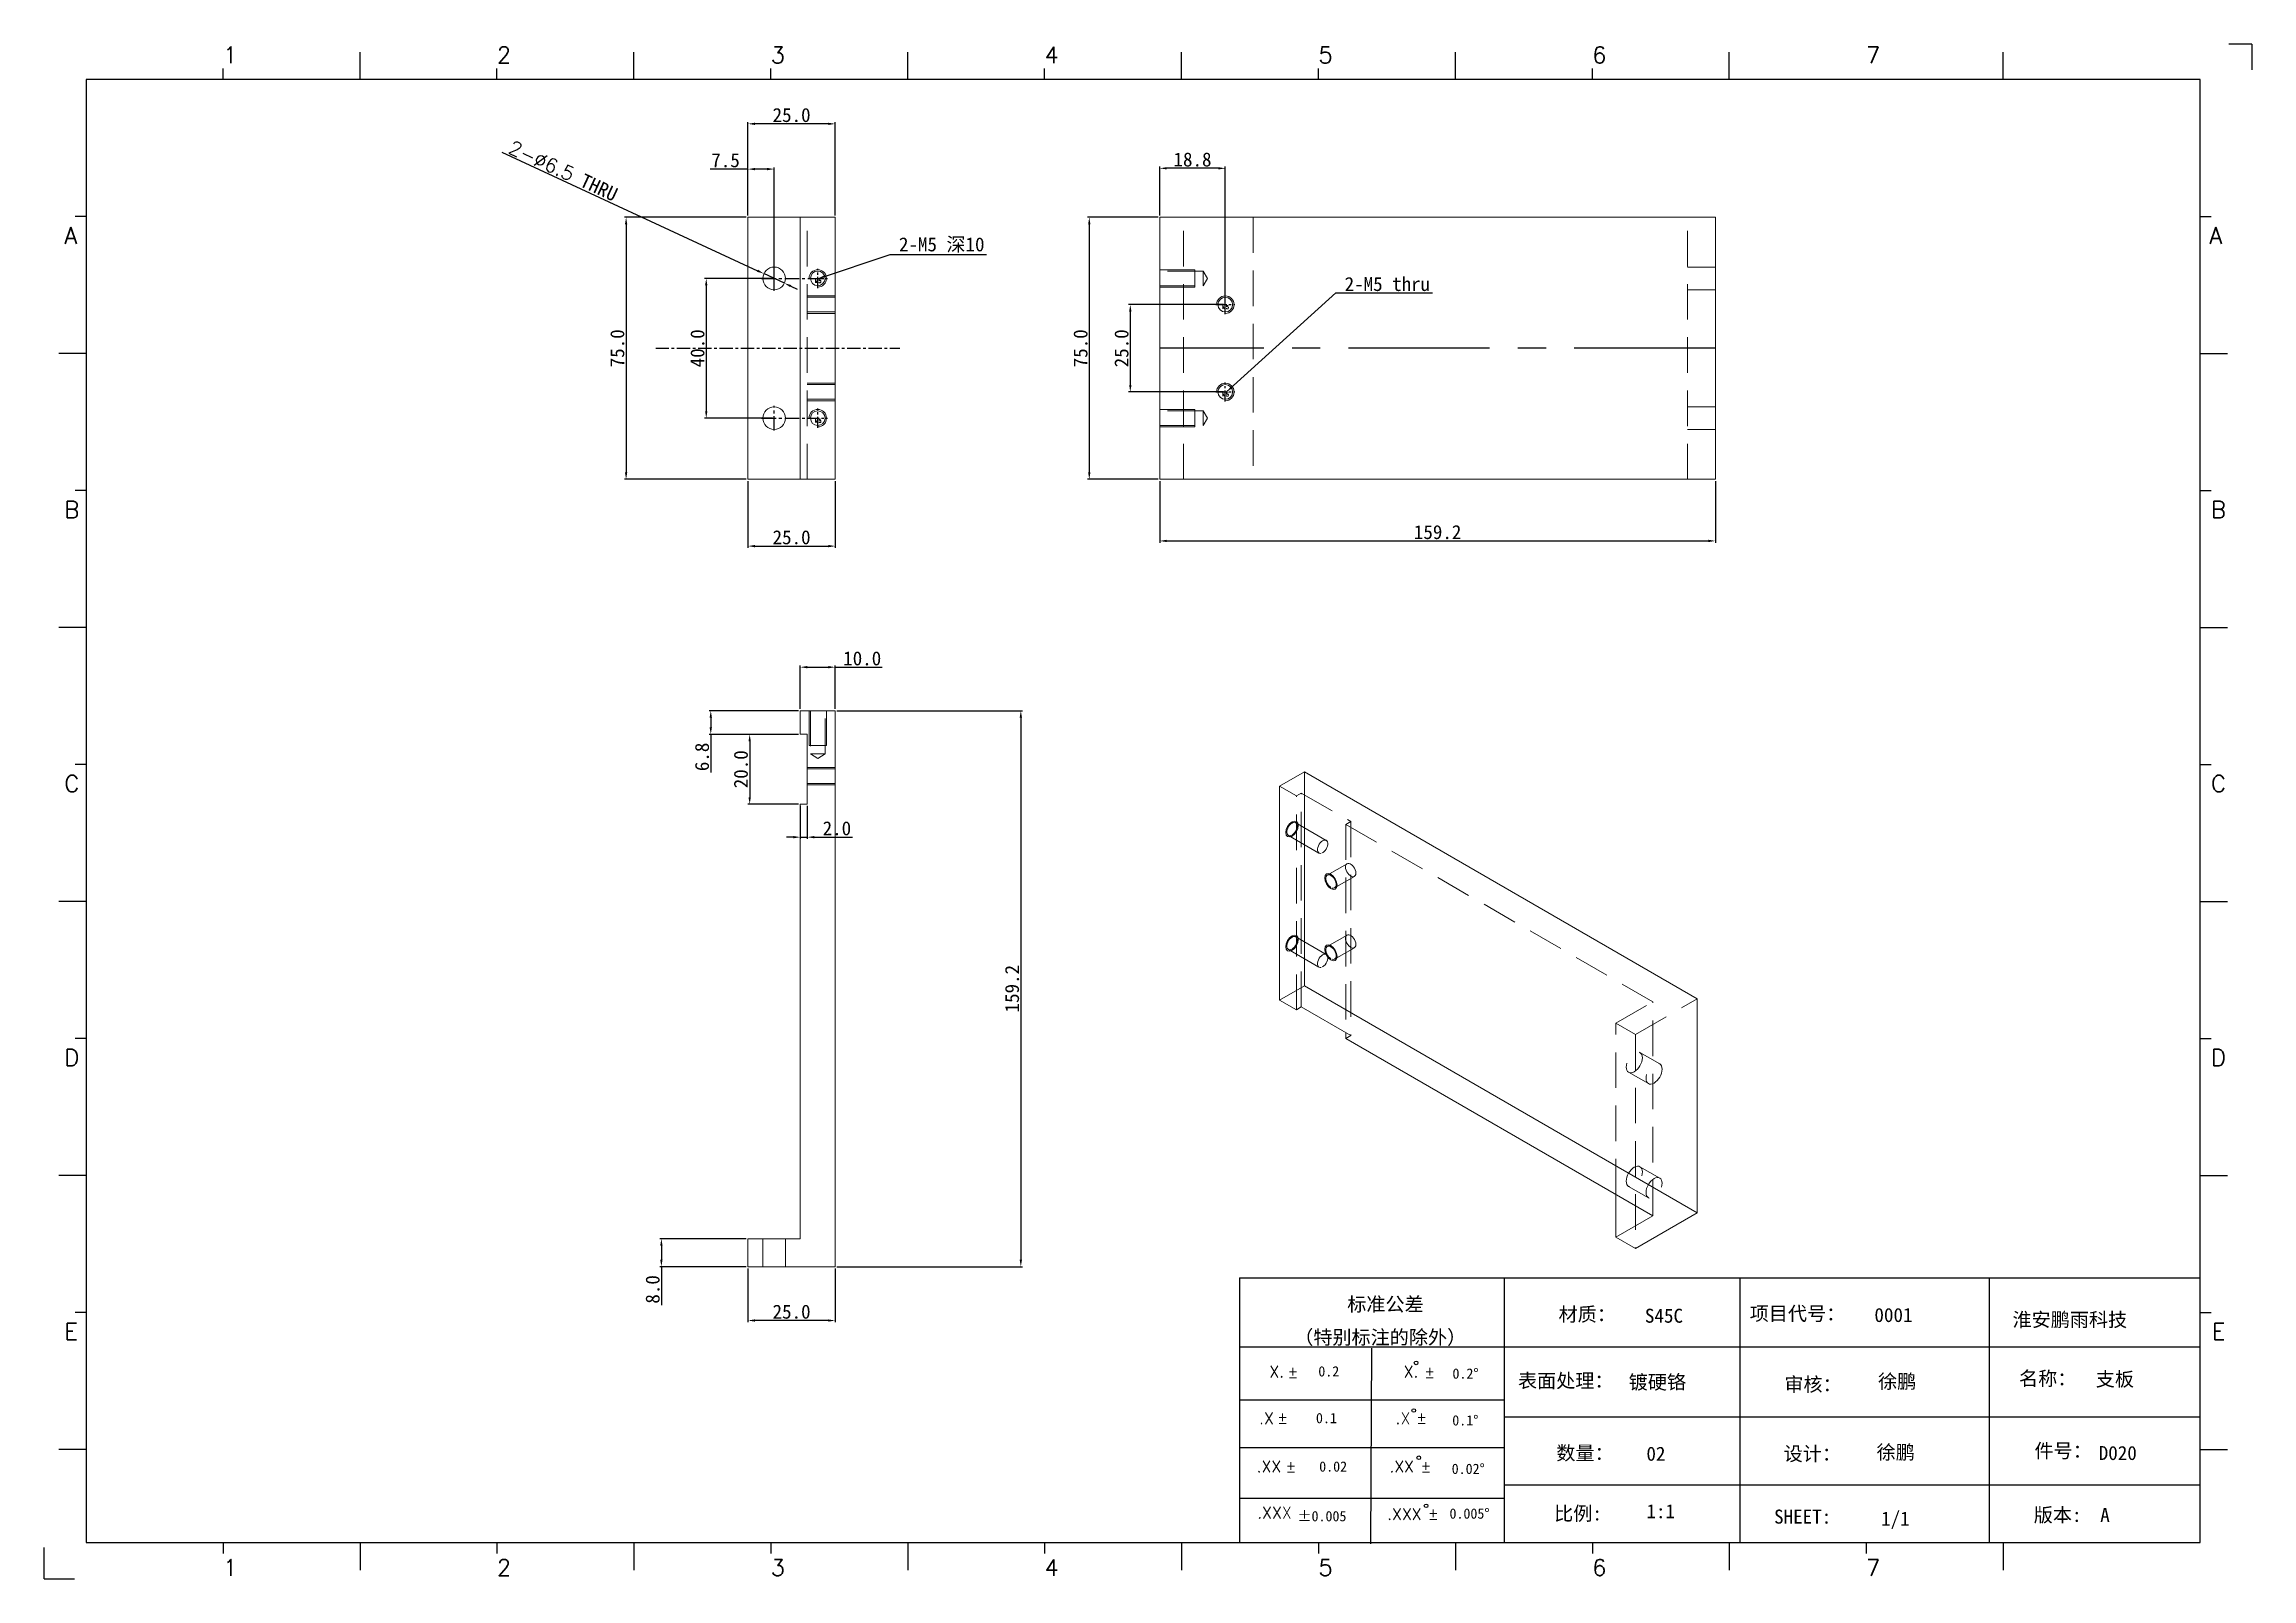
# Model space of a CAD drawing. Extents: x 83 to 30050, y -7164 to 695.
# Drawn here: x 26493 to 27125, y -3858 to -3419 of the extents above; entities that cross this region are included whole.
import ezdxf
from ezdxf.enums import TextEntityAlignment as Align

# ---------------------------------------------------------------- set-up
doc = ezdxf.new("R2010")
doc.units = 0
doc.header["$LTSCALE"] = 8
doc.header["$MEASUREMENT"] = 0
doc.header["$PDSIZE"] = 5
doc.linetypes.add('CENTER', pattern=[2, 1.25, -0.25, 0.25, -0.25])
doc.linetypes.add('HIDDEN', pattern=[1.905, 1.27, -0.635])
doc.layers.get('0').update_dxf_attribs({"linetype": 'CONTINUOUS'})
doc.layers.get('Defpoints').update_dxf_attribs({"linetype": 'CONTINUOUS'})
doc.layers.add('41', color=3, linetype='CONTINUOUS')
doc.layers.add('dim', color=82, linetype='CONTINUOUS', lineweight=9)
doc.layers.add('screw', color=33, linetype='CONTINUOUS', lineweight=13)
doc.styles.add('SIMPLEX', font='SIMPLEX')
doc.styles.get("Standard").update_dxf_attribs({"font": '', "height": 4})
doc.styles.add('TXT', font='txt.shx', dxfattribs={"bigfont": 'gbcbig.shx'})
doc.styles.get('Standard').set_extended_font_data('SimSun')
doc.dimstyles.new('ISO-25', dxfattribs={"dimtxt": 6, "dimasz": 2.5, "dimexe": 1.25, "dimexo": 0.625, "dimtad": 1, "dimdec": 1, "dimzin": 1, "dimdsep": 46, "dimtxsty": 'Standard', "dimcen": 2.5, "dimadec": 0, "dimazin": 0, "dimtm": 1e-09, "dimtfac": 1, "dimtdec": 1, "dimtmove": 0, "dimatfit": 3, "dimfxl": 1, "dimtolj": 1, "dimtzin": 0, "dimarcsym": 0})

msp = doc.modelspace()

# ---------------------------------------------------------------- texts
at = {"layer": 'dim', "char_height": 4, "attachment_point": 7}
for s, insert in [('\\A1;2-M5 深10', (26737.859, -3478.914)), ('\\A1;2-M5 thru', (26865.506, -3489.922))]:
    msp.add_mtext(s, dxfattribs=dict(at, insert=insert))

# ---------------------------------------------------------------- blocks, each defined once
blk = doc.blocks.new('A$C0BB32EA6')
at = {"layer": '41'}
for p, q in [((90.21, 427.84), (90.21, 435.66)), ((168.4, 427.84), (168.4, 435.66)), ((168.4, 427.84), (168.4, 435.66)), ((168.4, 427.84), (168.4, 435.66)), ((246.58, 427.84), (246.58, 435.66)), ((246.58, 427.84), (246.58, 435.66)), ((324.77, 427.84), (324.77, 435.66)), ((402.96, 427.84), (402.96, 435.66)), ((481.15, 427.84), (481.15, 435.66)), ((559.34, 427.84), (559.34, 435.66)), ((51.11, 427.84), (51.11, 430.97)), ((129.3, 427.84), (129.3, 430.97)), ((129.3, 427.84), (129.3, 430.97)), ((129.3, 427.84), (129.3, 430.97)), ((207.49, 427.84), (207.49, 430.97)), ((207.49, 427.84), (207.49, 430.97)), ((285.68, 427.84), (285.68, 430.97)), ((363.87, 427.84), (363.87, 430.97)), ((442.06, 427.84), (442.06, 430.97)), ((615.63, 427.84), (12.02, 427.84)), ((12.02, 427.84), (12.02, 10.32)), ((615.63, 10.32), (615.63, 427.84)), ((12.02, 388.75), (8.89, 388.75)), ((615.63, 388.75), (618.76, 388.75)), ((12.02, 349.66), (4.2, 349.66)), ((615.63, 349.66), (623.45, 349.66)), ((12.02, 310.56), (8.89, 310.56)), ((615.63, 310.56), (618.76, 310.56)), ((12.02, 271.47), (4.2, 271.47)), ((615.63, 271.47), (623.45, 271.47)), ((12.02, 232.37), (8.89, 232.37)), ((615.63, 232.37), (618.76, 232.37)), ((12.02, 193.28), (4.2, 193.28)), ((615.63, 193.28), (623.45, 193.28)), ((12.02, 154.18), (8.89, 154.18)), ((615.63, 154.18), (618.76, 154.18)), ((12.02, 115.09), (4.2, 115.09)), ((615.63, 115.09), (623.45, 115.09)), ((341.34, 85.85), (615.63, 85.85)), ((341.34, 85.85), (341.34, 10.32)), ((416.87, 85.85), (416.87, 10.32)), ((484.16, 85.85), (484.16, 10.32)), ((555.4, 85.7), (555.4, 10.17)), ((12.02, 76), (8.89, 76)), ((615.63, 76), (618.76, 76)), ((615.63, 66.14), (341.34, 66.14)), ((378.86, 10.02), (379.1, 65.84)), ((341.34, 51.12), (416.87, 51.12)), ((615.63, 46.17), (416.87, 46.17)), ((12.02, 36.9), (4.2, 36.9)), ((341.34, 37.5), (401.12, 37.5)), ((341.34, 37.5), (416.87, 37.5)), ((615.63, 36.9), (623.45, 36.9)), ((615.63, 26.74), (416.87, 26.74)), ((341.34, 23.05), (401.87, 23.05)), ((341.34, 23.05), (401.87, 23.05)), ((341.34, 23.05), (401.87, 23.05)), ((341.34, 23.05), (401.87, 23.05)), ((341.34, 23.05), (401.87, 23.05)), ((341.34, 23.05), (416.87, 23.05)), ((12.02, 10.32), (615.63, 10.32)), ((51.11, 10.32), (51.11, 7.19)), ((90.21, 10.32), (90.21, 2.5)), ((129.3, 10.32), (129.3, 7.19)), ((168.4, 10.32), (168.4, 2.5)), ((207.49, 10.32), (207.49, 7.19)), ((246.58, 10.32), (246.58, 2.5)), ((285.68, 10.32), (285.68, 7.19)), ((324.77, 10.32), (324.77, 2.5)), ((326.34, 10.32), (401.87, 10.32)), ((363.87, 10.32), (363.87, 7.19)), ((402.96, 10.32), (402.96, 2.5)), ((442.06, 10.32), (442.06, 7.19)), ((481.15, 10.32), (481.15, 2.5)), ((520.24, 10.32), (520.24, 7.19)), ((559.34, 10.32), (559.34, 2.5))]:
    blk.add_line(p, q, dxfattribs=at)
at = {"layer": '41', "linetype": 'Continuous'}
for p, q in [((630.37, 437.94), (623.79, 437.94)), ((630.37, 437.94), (630.37, 430.59)), ((0, 0), (0, 8.98)), ((0, 0), (8.64, 0))]:
    blk.add_line(p, q, dxfattribs=at)
at = {"layer": '41'}
for centre in [(391.73, 61.61), (391.07, 48.04), (392.49, 34.54), (394.6, 20.83)]:
    blk.add_circle(centre, 0.516, dxfattribs=at)
at = {"layer": '41', "style": 'SIMPLEX'}
for s, height, p in [('1', 4.69, (51.11, 432.54)), ('2', 4.69, (129.3, 432.54)), ('3', 4.69, (207.49, 432.54)), ('4', 4.69, (285.68, 432.54)), ('5', 4.69, (363.87, 432.54)), ('6', 4.69, (442.06, 432.54)), ('7', 4.69, (520.24, 432.54)), ('A', 4.75, (5.76, 380.93)), ('A', 4.75, (618.27, 380.93)), ('B', 4.75, (5.76, 302.74)), ('B', 4.75, (618.72, 302.74)), ('C', 4.75, (5.76, 224.55)), ('C', 4.75, (618.72, 224.55)), ('D', 4.75, (5.76, 146.37)), ('D', 4.75, (618.72, 146.37)), ('E', 4.75, (5.76, 68.18)), ('E', 4.75, (618.95, 68.18)), ('X.', 3.284, (349.84, 57.49)), ('%%p', 3.284, (355.04, 57.36)), ('X.', 3.284, (388.21, 57.49)), ('%%p', 3.284, (394.07, 57.36)), ('.X', 3.284, (346.89, 44.16)), ('%%p', 3.284, (352.09, 44.33)), ('.X', 3.284, (385.9, 44.16)), ('%%p', 3.284, (391.76, 44.33)), ('.XX', 3.284, (346.2, 30.42)), ('%%p', 3.284, (354.44, 30.46)), ('.XX', 3.284, (384.11, 30.42)), ('%%p', 3.284, (393.01, 30.46)), ('.XXX', 3.284, (383.48, 16.83)), ('%%p', 3.284, (395.11, 16.95)), ('1', 4.69, (51.11, 0.87)), ('2', 4.69, (129.3, 0.87)), ('3', 4.69, (207.49, 0.87)), ('4', 4.69, (285.68, 0.87)), ('5', 4.69, (363.87, 0.87)), ('6', 4.69, (442.06, 0.87)), ('7', 4.69, (520.24, 0.87))]:
    blk.add_text(s, height=height, dxfattribs=at).set_placement(p)
at = {"layer": '41', "linetype": 'Continuous'}
for s, p in [('标准公差', (372.08, 76.36)), ('材质：', (432.42, 73.5)), ('项目代号：', (486.99, 73.71)), ('淮安鹏雨科技', (562.04, 71.96)), ('（特别标注的除外）', (356.94, 66.94)), ('表面处理：', (420.83, 54.55)), ('审核：', (496.9, 53.5)), ('名称：', (563.9, 55.18)), ('数量：', (431.79, 33.91)), ('设计：', (496.69, 33.7)), ('件号：', (568.32, 34.55)), ('比例:', (431.16, 16.65)), ('SHEET:', (493.95, 15.75)), ('1/1', (524.5, 15.18)), ('版本:', (568.11, 16.23))]:
    blk.add_text(s, height=4, dxfattribs=at).set_placement(p)
at = {"layer": '41'}
for s, p in [('0.2', (363.82, 57.75)), ('0.2%%D', (402.12, 57.11)), ('0.1', (363.14, 44.41)), ('0.1%%D', (402.07, 43.76)), ('0.02', (364.07, 30.58)), ('0.02%%D', (401.9, 29.93)), ('0.005%%D', (401.27, 17.16))]:
    blk.add_text(s, height=2.929, dxfattribs=at).set_placement(p)
at = {"layer": '41', "style": 'SIMPLEX'}
blk.add_text('.XXX', height=3.284, dxfattribs=at).set_placement((351.31, 18.87), align=Align.MIDDLE_CENTER)
at = {"layer": '41'}
blk.add_text('%%P0.005', height=2.929, dxfattribs=at).set_placement((364.87, 17.89), align=Align.MIDDLE_CENTER)
at = {"layer": '41', "linetype": 'Continuous'}
for tag, p in [('材质', (457.07, 73.08)), ('代号', (522.6, 73.29)), ('表面处理', (452.44, 54.13)), ('审核', (523.65, 54.34)), ('名称', (585.81, 54.97)), ('数量', (457.5, 33.7)), ('设计', (523.23, 34.13)), ('件号', (586.65, 33.91)), ('比例', (457.5, 17.28)), ('版本', (587.08, 16.23))]:
    blk.add_attdef(tag, p, '', height=4, dxfattribs=at)
blk = doc.blocks.new('screw_m5_l')
at = {"layer": 'screw', "color": 1, "linetype": 'CENTER', "ltscale": 0.3175}
for p, q in [((-2.75, 0), (2.75, 0)), ((0, -2.75), (0, 2.75))]:
    blk.add_line(p, q, dxfattribs=at)
at = {"layer": 'screw', "color": 33, "linetype": 'Continuous'}
blk.add_circle((0, 0), 2.1, dxfattribs=at)
at = {"layer": 'screw', "color": 92, "linetype": 'Continuous'}
blk.add_arc((0, 0), 2.5, 270, 180, dxfattribs=at)
at = {"layer": 'screw', "color": 6, "linetype": 'Continuous', "style": 'TXT'}
blk.add_text('M5', height=1, dxfattribs=at).set_placement((-0.85, -1.25))
blk = doc.blocks.new('*D1171')
at = {"layer": 'Defpoints', "color": 0}
for p in [(26702.1, -3486.26), (26682.66, -3526.26), (26702.1, -3526.26)]:
    blk.add_point(p, dxfattribs=at)
at = {"layer": 'dim', "color": 0, "lineweight": -2}
for p, q in [((26701.6, -3486.26), (26682.16, -3486.26)), ((26682.66, -3488.26), (26682.66, -3524.26)), ((26701.6, -3526.26), (26682.16, -3526.26))]:
    blk.add_line(p, q, dxfattribs=at)
at = {"layer": 'dim', "color": 0}
for points in [[(26682.32, -3488.26), (26682.99, -3488.26), (26682.66, -3486.26)], [(26682.32, -3524.26), (26682.99, -3524.26), (26682.66, -3526.26)]]:
    blk.add_solid(points, dxfattribs=at)
at = {"layer": 'dim', "color": 0, "insert": (26680.16, -3506.26), "char_height": 4, "attachment_point": 5, "rotation": 90}
blk.add_mtext('\\A1;40.0', dxfattribs=at)
blk = doc.blocks.new('*D1172')
at = {"layer": 'Defpoints', "color": 0}
for p in [(26694.6, -3468.76), (26659.71, -3543.76), (26694.6, -3543.76)]:
    blk.add_point(p, dxfattribs=at)
at = {"layer": 'dim', "color": 0, "lineweight": -2}
for p, q in [((26694.1, -3468.76), (26659.21, -3468.76)), ((26659.71, -3470.76), (26659.71, -3541.76)), ((26694.1, -3543.76), (26659.21, -3543.76))]:
    blk.add_line(p, q, dxfattribs=at)
at = {"layer": 'dim', "color": 0}
for points in [[(26659.38, -3470.76), (26660.04, -3470.76), (26659.71, -3468.76)], [(26659.38, -3541.76), (26660.04, -3541.76), (26659.71, -3543.76)]]:
    blk.add_solid(points, dxfattribs=at)
at = {"layer": 'dim', "color": 0, "insert": (26657.21, -3506.26), "char_height": 4, "attachment_point": 5, "rotation": 90}
blk.add_mtext('\\A1;75.0', dxfattribs=at)
blk = doc.blocks.new('*D1173')
at = {"layer": 'Defpoints', "color": 0}
for p in [(26694.6, -3454.96), (26694.6, -3468.76), (26702.1, -3486.26)]:
    blk.add_point(p, dxfattribs=at)
at = {"layer": 'dim', "color": 0, "lineweight": -2}
for p, q in [((26694.6, -3454.96), (26683.78, -3454.96)), ((26694.6, -3468.26), (26694.6, -3454.46)), ((26700.1, -3454.96), (26696.6, -3454.96)), ((26702.1, -3485.76), (26702.1, -3454.46))]:
    blk.add_line(p, q, dxfattribs=at)
at = {"layer": 'dim', "color": 0}
for points in [[(26696.6, -3454.63), (26696.6, -3455.29), (26694.6, -3454.96)], [(26700.1, -3454.63), (26700.1, -3455.29), (26702.1, -3454.96)]]:
    blk.add_solid(points, dxfattribs=at)
at = {"layer": 'dim', "color": 0, "insert": (26688.19, -3452.46), "char_height": 4, "attachment_point": 5}
blk.add_mtext('\\A1;7.5', dxfattribs=at)
blk = doc.blocks.new('*D1175')
at = {"layer": 'Defpoints', "color": 0}
for p in [(26694.6, -3543.76), (26719.6, -3543.76), (26719.6, -3562.88)]:
    blk.add_point(p, dxfattribs=at)
at = {"layer": 'dim', "color": 0, "lineweight": -2}
for p, q in [((26694.6, -3544.26), (26694.6, -3563.38)), ((26719.6, -3544.26), (26719.6, -3563.38)), ((26696.6, -3562.88), (26717.6, -3562.88))]:
    blk.add_line(p, q, dxfattribs=at)
at = {"layer": 'dim', "color": 0}
for points in [[(26696.6, -3562.55), (26696.6, -3563.22), (26694.6, -3562.88)], [(26717.6, -3562.55), (26717.6, -3563.22), (26719.6, -3562.88)]]:
    blk.add_solid(points, dxfattribs=at)
at = {"layer": 'dim', "color": 0, "insert": (26707.1, -3560.38), "char_height": 4, "attachment_point": 5}
blk.add_mtext('\\A1;25.0', dxfattribs=at)
blk = doc.blocks.new('*D1176')
at = {"layer": 'Defpoints', "color": 0}
for p in [(26831.32, -3493.76), (26804.11, -3518.76), (26831.32, -3518.76)]:
    blk.add_point(p, dxfattribs=at)
at = {"layer": 'dim', "color": 0, "lineweight": -2}
for p, q in [((26830.82, -3493.76), (26803.61, -3493.76)), ((26804.11, -3495.76), (26804.11, -3516.76)), ((26830.82, -3518.76), (26803.61, -3518.76))]:
    blk.add_line(p, q, dxfattribs=at)
at = {"layer": 'dim', "color": 0}
for points in [[(26803.78, -3495.76), (26804.45, -3495.76), (26804.11, -3493.76)], [(26803.78, -3516.76), (26804.45, -3516.76), (26804.11, -3518.76)]]:
    blk.add_solid(points, dxfattribs=at)
at = {"layer": 'dim', "color": 0, "insert": (26801.61, -3506.26), "char_height": 4, "attachment_point": 5, "rotation": 90}
blk.add_mtext('\\A1;25.0', dxfattribs=at)
blk = doc.blocks.new('*D1177')
at = {"layer": 'Defpoints', "color": 0}
for p in [(26812.55, -3468.76), (26792.37, -3543.76), (26812.55, -3543.76)]:
    blk.add_point(p, dxfattribs=at)
at = {"layer": 'dim', "color": 0, "lineweight": -2}
for p, q in [((26812.05, -3468.76), (26791.87, -3468.76)), ((26792.37, -3470.76), (26792.37, -3541.76)), ((26812.05, -3543.76), (26791.87, -3543.76))]:
    blk.add_line(p, q, dxfattribs=at)
at = {"layer": 'dim', "color": 0}
for points in [[(26792.03, -3470.76), (26792.7, -3470.76), (26792.37, -3468.76)], [(26792.03, -3541.76), (26792.7, -3541.76), (26792.37, -3543.76)]]:
    blk.add_solid(points, dxfattribs=at)
at = {"layer": 'dim', "color": 0, "insert": (26789.87, -3506.26), "char_height": 4, "attachment_point": 5, "rotation": 90}
blk.add_mtext('\\A1;75.0', dxfattribs=at)
blk = doc.blocks.new('*D1178')
at = {"layer": 'Defpoints', "color": 0}
for p in [(26812.55, -3454.74), (26812.55, -3468.76), (26831.32, -3493.76)]:
    blk.add_point(p, dxfattribs=at)
at = {"layer": 'dim', "color": 0, "lineweight": -2}
for p, q in [((26812.55, -3468.26), (26812.55, -3454.24)), ((26829.32, -3454.74), (26814.55, -3454.74)), ((26831.32, -3493.26), (26831.32, -3454.24))]:
    blk.add_line(p, q, dxfattribs=at)
at = {"layer": 'dim', "color": 0}
for points in [[(26814.55, -3454.4), (26814.55, -3455.07), (26812.55, -3454.74)], [(26829.32, -3454.4), (26829.32, -3455.07), (26831.32, -3454.74)]]:
    blk.add_solid(points, dxfattribs=at)
at = {"layer": 'dim', "color": 0, "insert": (26821.93, -3452.24), "char_height": 4, "attachment_point": 5}
blk.add_mtext('\\A1;18.8', dxfattribs=at)
blk = doc.blocks.new('*D1179')
at = {"layer": 'Defpoints', "color": 0}
for p in [(26812.55, -3543.76), (26971.7, -3543.76), (26971.7, -3561.4)]:
    blk.add_point(p, dxfattribs=at)
at = {"layer": 'dim', "color": 0, "lineweight": -2}
for p, q in [((26812.55, -3544.26), (26812.55, -3561.9)), ((26971.7, -3544.26), (26971.7, -3561.9)), ((26814.55, -3561.4), (26969.7, -3561.4))]:
    blk.add_line(p, q, dxfattribs=at)
at = {"layer": 'dim', "color": 0}
for points in [[(26814.55, -3561.06), (26814.55, -3561.73), (26812.55, -3561.4)], [(26969.7, -3561.06), (26969.7, -3561.73), (26971.7, -3561.4)]]:
    blk.add_solid(points, dxfattribs=at)
at = {"layer": 'dim', "color": 0, "insert": (26892.13, -3558.9), "char_height": 4, "attachment_point": 5}
blk.add_mtext('\\A1;159.2', dxfattribs=at)
blk = doc.blocks.new('*D1180')
at = {"layer": 'Defpoints', "color": 0}
for p in [(26699.15, -3484.89), (26705.05, -3487.62)]:
    blk.add_point(p, dxfattribs=at)
at = {"layer": 'dim', "color": 0, "lineweight": -2}
for p, q in [((26624.11, -3450.1), (26697.34, -3484.05)), ((26705.05, -3487.62), (26699.15, -3484.89)), ((26706.87, -3488.46), (26708.68, -3489.3))]:
    blk.add_line(p, q, dxfattribs=at)
at = {"layer": 'dim', "color": 0}
for points in [[(26697.48, -3483.75), (26697.2, -3484.35), (26699.15, -3484.89)], [(26707.01, -3488.16), (26706.73, -3488.77), (26705.05, -3487.62)]]:
    blk.add_solid(points, dxfattribs=at)
at = {"layer": 'dim', "color": 0, "insert": (26641.68, -3455.48), "char_height": 4, "attachment_point": 5, "rotation": 335.12887}
blk.add_mtext('\\A1;{\\Ftxt,bigfont|c134;2-∅6.5} THRU', dxfattribs=at)
blk = doc.blocks.new('*D1181')
at = {"layer": 'Defpoints', "color": 0}
for p in [(26694.6, -3769.14), (26719.6, -3769.14), (26694.6, -3784.55)]:
    blk.add_point(p, dxfattribs=at)
at = {"layer": 'dim', "color": 0, "lineweight": -2}
for p, q in [((26694.6, -3769.64), (26694.6, -3785.05)), ((26719.6, -3769.64), (26719.6, -3785.05)), ((26717.6, -3784.55), (26696.6, -3784.55))]:
    blk.add_line(p, q, dxfattribs=at)
at = {"layer": 'dim', "color": 0}
for points in [[(26696.6, -3784.22), (26696.6, -3784.88), (26694.6, -3784.55)], [(26717.6, -3784.22), (26717.6, -3784.88), (26719.6, -3784.55)]]:
    blk.add_solid(points, dxfattribs=at)
at = {"layer": 'dim', "color": 0, "insert": (26707.1, -3782.05), "char_height": 4, "attachment_point": 5}
blk.add_mtext('\\A1;25.0', dxfattribs=at)
blk = doc.blocks.new('*D1182')
at = {"layer": 'Defpoints', "color": 0}
for p in [(26719.6, -3609.99), (26719.6, -3769.14), (26772.76, -3769.14)]:
    blk.add_point(p, dxfattribs=at)
at = {"layer": 'dim', "color": 0, "lineweight": -2}
for p, q in [((26720.1, -3609.99), (26773.26, -3609.99)), ((26772.76, -3611.99), (26772.76, -3767.14)), ((26720.1, -3769.14), (26773.26, -3769.14))]:
    blk.add_line(p, q, dxfattribs=at)
at = {"layer": 'dim', "color": 0}
for points in [[(26772.43, -3611.99), (26773.1, -3611.99), (26772.76, -3609.99)], [(26772.43, -3767.14), (26773.1, -3767.14), (26772.76, -3769.14)]]:
    blk.add_solid(points, dxfattribs=at)
at = {"layer": 'dim', "color": 0, "insert": (26770.26, -3689.56), "char_height": 4, "attachment_point": 5, "rotation": 90}
blk.add_mtext('\\A1;159.2', dxfattribs=at)
blk = doc.blocks.new('*D1183')
at = {"layer": 'Defpoints', "color": 0}
for p in [(26709.6, -3609.99), (26683.96, -3616.76), (26709.6, -3616.76)]:
    blk.add_point(p, dxfattribs=at)
at = {"layer": 'dim', "color": 0, "lineweight": -2}
for p, q in [((26709.1, -3609.99), (26683.46, -3609.99)), ((26709.1, -3616.76), (26683.46, -3616.76)), ((26683.96, -3611.99), (26683.96, -3614.76)), ((26683.96, -3616.76), (26683.96, -3627.69))]:
    blk.add_line(p, q, dxfattribs=at)
at = {"layer": 'dim', "color": 0}
for points in [[(26683.63, -3611.99), (26684.29, -3611.99), (26683.96, -3609.99)], [(26683.63, -3614.76), (26684.29, -3614.76), (26683.96, -3616.76)]]:
    blk.add_solid(points, dxfattribs=at)
at = {"layer": 'dim', "color": 0, "insert": (26681.46, -3623.22), "char_height": 4, "attachment_point": 5, "rotation": 90}
blk.add_mtext('\\A1;6.8', dxfattribs=at)
blk = doc.blocks.new('*D1184')
at = {"layer": 'Defpoints', "color": 0}
for p in [(26709.6, -3616.76), (26695.1, -3636.76), (26709.6, -3636.76)]:
    blk.add_point(p, dxfattribs=at)
at = {"layer": 'dim', "color": 0, "lineweight": -2}
for p, q in [((26709.1, -3616.76), (26694.6, -3616.76)), ((26695.1, -3618.76), (26695.1, -3634.76)), ((26709.1, -3636.76), (26694.6, -3636.76))]:
    blk.add_line(p, q, dxfattribs=at)
at = {"layer": 'dim', "color": 0}
for points in [[(26694.76, -3618.76), (26695.43, -3618.76), (26695.1, -3616.76)], [(26694.76, -3634.76), (26695.43, -3634.76), (26695.1, -3636.76)]]:
    blk.add_solid(points, dxfattribs=at)
at = {"layer": 'dim', "color": 0, "insert": (26692.6, -3626.76), "char_height": 4, "attachment_point": 5, "rotation": 90}
blk.add_mtext('\\A1;20.0', dxfattribs=at)
blk = doc.blocks.new('*D1185')
at = {"layer": 'Defpoints', "color": 0}
for p in [(26694.6, -3761.14), (26669.81, -3769.14), (26694.6, -3769.14)]:
    blk.add_point(p, dxfattribs=at)
at = {"layer": 'dim', "color": 0, "lineweight": -2}
for p, q in [((26694.1, -3761.14), (26669.32, -3761.14)), ((26669.81, -3763.14), (26669.81, -3767.14)), ((26694.1, -3769.14), (26669.32, -3769.14)), ((26669.81, -3769.14), (26669.81, -3780.14))]:
    blk.add_line(p, q, dxfattribs=at)
at = {"layer": 'dim', "color": 0}
for points in [[(26669.48, -3763.14), (26670.15, -3763.14), (26669.81, -3761.14)], [(26669.48, -3767.14), (26670.15, -3767.14), (26669.81, -3769.14)]]:
    blk.add_solid(points, dxfattribs=at)
at = {"layer": 'dim', "color": 0, "insert": (26667.32, -3775.64), "char_height": 4, "attachment_point": 5, "rotation": 90}
blk.add_mtext('\\A1;8.0', dxfattribs=at)
blk = doc.blocks.new('*D1186')
at = {"layer": 'Defpoints', "color": 0}
for p in [(26719.6, -3597.54), (26709.6, -3609.99), (26719.6, -3609.99)]:
    blk.add_point(p, dxfattribs=at)
at = {"layer": 'dim', "color": 0, "lineweight": -2}
for p, q in [((26709.6, -3609.49), (26709.6, -3597.04)), ((26711.6, -3597.54), (26717.6, -3597.54)), ((26719.6, -3609.49), (26719.6, -3597.04)), ((26719.6, -3597.54), (26733.05, -3597.54))]:
    blk.add_line(p, q, dxfattribs=at)
at = {"layer": 'dim', "color": 0}
for points in [[(26711.6, -3597.2), (26711.6, -3597.87), (26709.6, -3597.54)], [(26717.6, -3597.2), (26717.6, -3597.87), (26719.6, -3597.54)]]:
    blk.add_solid(points, dxfattribs=at)
at = {"layer": 'dim', "color": 0, "insert": (26727.33, -3595.04), "char_height": 4, "attachment_point": 5}
blk.add_mtext('\\A1;10.0', dxfattribs=at)
blk = doc.blocks.new('*D1187')
at = {"layer": 'Defpoints', "color": 0}
for p in [(26709.6, -3636.76), (26711.6, -3636.76), (26711.6, -3646.19)]:
    blk.add_point(p, dxfattribs=at)
at = {"layer": 'dim', "color": 0, "lineweight": -2}
for p, q in [((26709.6, -3637.26), (26709.6, -3646.69)), ((26711.6, -3637.26), (26711.6, -3646.69)), ((26707.6, -3646.19), (26705.6, -3646.19)), ((26709.6, -3646.19), (26711.6, -3646.19)), ((26713.6, -3646.19), (26724.56, -3646.19))]:
    blk.add_line(p, q, dxfattribs=at)
at = {"layer": 'dim', "color": 0}
for points in [[(26707.6, -3645.86), (26707.6, -3646.52), (26709.6, -3646.19)], [(26713.6, -3645.86), (26713.6, -3646.52), (26711.6, -3646.19)]]:
    blk.add_solid(points, dxfattribs=at)
at = {"layer": 'dim', "color": 0, "insert": (26720.08, -3643.69), "char_height": 4, "attachment_point": 5}
blk.add_mtext('\\A1;2.0', dxfattribs=at)
blk = doc.blocks.new('*D1393')
at = {"layer": 'Defpoints', "color": 0}
for p in [(26694.6, -3442.01), (26694.6, -3468.76), (26719.6, -3468.76)]:
    blk.add_point(p, dxfattribs=at)
at = {"layer": 'dim', "color": 0, "lineweight": -2}
for p, q in [((26694.6, -3468.26), (26694.6, -3441.51)), ((26717.6, -3442.01), (26696.6, -3442.01)), ((26719.6, -3468.26), (26719.6, -3441.51))]:
    blk.add_line(p, q, dxfattribs=at)
at = {"layer": 'dim', "color": 0}
for points in [[(26696.6, -3441.68), (26696.6, -3442.34), (26694.6, -3442.01)], [(26717.6, -3441.68), (26717.6, -3442.34), (26719.6, -3442.01)]]:
    blk.add_solid(points, dxfattribs=at)
at = {"layer": 'dim', "color": 0, "insert": (26707.1, -3439.51), "char_height": 4, "attachment_point": 5}
blk.add_mtext('\\A1;25.0', dxfattribs=at)

# ---------------------------------------------------------------- dimensions: what is measured, and where the dimension line sits
at = {"layer": 'dim'}
for base, p1, p2, picture, middle in [((26694.603, -3442.009), (26719.603, -3468.756), (26694.603, -3468.756), '*D1393', (26707.103, -3439.509)), ((26694.603, -3454.959), (26702.103, -3486.256), (26694.603, -3468.756), '*D1173', (26688.192, -3452.459)), ((26812.55, -3454.735), (26831.318, -3493.756), (26812.55, -3468.756), '*D1178', (26821.934, -3452.235)), ((26719.603, -3562.882), (26694.603, -3543.756), (26719.603, -3543.756), '*D1175', (26707.103, -3560.383)), ((26971.700035487, -3561.398032266), (26812.550035487, -3543.755691951), (26971.700035487, -3543.755691951), '*D1179', (26892.125035487, -3558.898282266)), ((26719.603, -3597.537), (26709.603, -3609.987), (26719.603, -3609.987), '*D1186', (26727.325, -3595.038)), ((26711.603, -3646.189), (26709.603, -3636.757), (26711.603, -3636.757), '*D1187', (26720.081, -3643.689)), ((26694.603, -3784.55), (26719.603, -3769.137), (26694.603, -3769.137), '*D1181', (26707.103, -3782.05))]:
    dim = msp.add_linear_dim(base=base, p1=p1, p2=p2, dimstyle='ISO-25', override={"dimtxt": 2.5, "dimasz": 2, "dimexe": 0.49975, "dimexo": 0.49975, "dimgap": 0.49975}, dxfattribs=at)
    dim.commit()
    dim.dimension.update_dxf_attribs({"geometry": picture, "text_midpoint": middle})
dim = msp.add_diameter_dim_2p(p1=(26705.052, -3487.623), p2=(26699.155, -3484.889), text='{\\Ftxt,bigfont|c134;2-<>} THRU', dimstyle='ISO-25', override={"dimtxt": 2.5, "dimasz": 2, "dimexe": 0.49975, "dimexo": 0.49975, "dimgap": 0.49975}, dxfattribs=at)
dim.commit()
dim.dimension.update_dxf_attribs({"geometry": '*D1180', "text_midpoint": (26640.627, -3457.757), "dimtype": 163})
for base, p1, p2, picture, middle in [((26659.709, -3543.756), (26694.603, -3468.756), (26694.603, -3543.756), '*D1172', (26657.209, -3506.256)), ((26792.368, -3543.756), (26812.55, -3468.756), (26812.55, -3543.756), '*D1177', (26789.869, -3506.256)), ((26682.657, -3526.256), (26702.103, -3486.256), (26702.103, -3526.256), '*D1171', (26680.158, -3506.256)), ((26804.113, -3518.756), (26831.318, -3493.756), (26831.318, -3518.756), '*D1176', (26801.613, -3506.256)), ((26683.96, -3616.757), (26709.603, -3609.987), (26709.603, -3616.757), '*D1183', (26681.46, -3623.223)), ((26772.76391339, -3769.136718899), (26719.603294261, -3609.986718899), (26719.603294261, -3769.136718899), '*D1182', (26770.26416339, -3689.561718899)), ((26695.096, -3636.757), (26709.603, -3616.757), (26709.603, -3636.757), '*D1184', (26692.596, -3626.757)), ((26669.815, -3769.137), (26694.603, -3761.137), (26694.603, -3769.137), '*D1185', (26667.315, -3775.636))]:
    dim = msp.add_linear_dim(base=base, p1=p1, p2=p2, angle=90, dimstyle='ISO-25', override={"dimtxt": 2.5, "dimasz": 2, "dimexe": 0.49975, "dimexo": 0.49975, "dimgap": 0.49975}, dxfattribs=at)
    dim.commit()
    dim.dimension.update_dxf_attribs({"geometry": picture, "text_midpoint": middle})

# ---------------------------------------------------------------- linework, layer by layer
at = {"color": 7, "linetype": 'Continuous', "lineweight": 15}
for p, q in [((26694.603, -3543.756), (26694.603, -3468.756)), ((26694.603, -3468.756), (26709.603, -3468.756)), ((26719.603, -3468.756), (26709.603, -3468.756)), ((26709.603, -3543.756), (26709.603, -3468.756)), ((26719.603, -3543.756), (26719.603, -3468.756)), ((26812.55, -3543.756), (26812.55, -3468.756)), ((26971.7, -3468.756), (26812.55, -3468.756)), ((26971.7, -3543.756), (26971.7, -3468.756)), ((26694.603, -3543.756), (26709.603, -3543.756)), ((26719.603, -3543.756), (26709.603, -3543.756)), ((26971.7, -3543.756), (26812.55, -3543.756)), ((26719.603, -3609.987), (26709.603, -3609.987)), ((26709.603, -3609.987), (26709.603, -3616.757)), ((26719.603, -3769.137), (26719.603, -3609.987)), ((26711.603, -3616.757), (26709.603, -3616.757)), ((26711.603, -3636.757), (26711.603, -3616.757)), ((26853.961, -3627.533), (26846.89, -3631.615)), ((26853.961, -3688.774), (26853.961, -3627.533)), ((26966.497, -3692.499), (26853.961, -3627.533)), ((26846.89, -3692.856), (26846.89, -3631.615)), ((26711.603, -3636.757), (26709.603, -3636.757)), ((26709.603, -3636.757), (26709.603, -3761.137)), ((26853.961, -3688.774), (26846.89, -3692.856)), ((26966.497, -3753.739), (26853.961, -3688.774)), ((26966.497, -3753.739), (26966.497, -3692.499)), ((26846.89, -3692.856), (26851.677, -3695.619)), ((26853.091, -3694.803), (26851.677, -3695.619)), ((26867.234, -3702.967), (26853.091, -3694.803)), ((26865.819, -3702.15), (26865.819, -3703.783)), ((26867.234, -3702.967), (26865.819, -3703.783)), ((26865.819, -3703.783), (26953.769, -3754.556)), ((26943.163, -3760.679), (26943.163, -3748.433)), ((26943.163, -3760.679), (26953.769, -3754.556)), ((26948.82, -3763.944), (26966.497, -3753.739)), ((26694.603, -3769.137), (26694.603, -3761.137)), ((26694.603, -3761.137), (26709.603, -3761.137)), ((26948.82, -3763.944), (26943.163, -3760.679)), ((26694.603, -3769.137), (26719.603, -3769.137))]:
    msp.add_line(p, q, dxfattribs=at)
at = {"color": 7, "linetype": 'HIDDEN', "lineweight": 0}
for p, q in [((26711.603, -3543.756), (26711.603, -3468.756)), ((26819.32, -3543.756), (26819.32, -3468.756)), ((26839.32, -3468.756), (26839.32, -3543.756)), ((26963.7, -3543.756), (26963.7, -3468.756)), ((26822.55, -3488.756), (26822.55, -3483.756)), ((26971.7, -3483.006), (26963.7, -3483.006)), ((26824.95, -3484.156), (26812.55, -3484.156)), ((26812.55, -3488.356), (26824.95, -3488.356)), ((26824.95, -3488.356), (26824.95, -3484.156)), ((26826.212, -3486.256), (26824.95, -3484.156)), ((26824.95, -3488.356), (26826.212, -3486.256)), ((26963.7, -3489.506), (26971.7, -3489.506)), ((26719.603, -3491.656), (26711.603, -3491.656)), ((26711.603, -3495.856), (26719.603, -3495.856)), ((26719.603, -3516.656), (26711.603, -3516.656)), ((26711.603, -3520.856), (26719.603, -3520.856)), ((26824.95, -3524.156), (26812.55, -3524.156)), ((26822.55, -3528.756), (26822.55, -3523.756)), ((26824.95, -3528.356), (26824.95, -3524.156)), ((26826.212, -3526.256), (26824.95, -3524.156)), ((26824.95, -3528.356), (26826.212, -3526.256)), ((26971.7, -3523.006), (26963.7, -3523.006)), ((26812.55, -3528.356), (26824.95, -3528.356)), ((26963.7, -3529.506), (26971.7, -3529.506)), ((26712.503, -3609.987), (26712.503, -3622.387)), ((26716.703, -3622.387), (26716.703, -3609.987)), ((26712.103, -3619.987), (26717.103, -3619.987)), ((26712.103, -3619.987), (26717.103, -3619.987)), ((26712.503, -3622.387), (26714.603, -3622.387)), ((26712.503, -3622.387), (26714.603, -3623.649)), ((26714.603, -3622.387), (26716.703, -3622.387)), ((26714.603, -3623.649), (26716.703, -3622.387)), ((26719.603, -3626.655), (26711.603, -3626.655)), ((26711.603, -3630.855), (26719.603, -3630.855)), ((26846.89, -3631.615), (26851.677, -3634.379)), ((26853.091, -3633.562), (26851.677, -3634.379)), ((26851.677, -3695.619), (26851.677, -3634.379)), ((26853.091, -3694.803), (26853.091, -3633.562)), ((26853.091, -3633.562), (26867.234, -3641.726)), ((26860.244, -3647.106), (26851.476, -3642.045)), ((26867.234, -3641.726), (26865.819, -3642.543)), ((26867.234, -3641.726), (26867.234, -3702.967)), ((26849.376, -3645.682), (26858.144, -3650.744)), ((26865.819, -3642.543), (26865.819, -3702.15)), ((26865.819, -3642.543), (26953.769, -3693.315)), ((26866.182, -3653.789), (26860.526, -3657.055)), ((26862.625, -3660.692), (26868.282, -3657.426)), ((26849.376, -3678.344), (26858.144, -3683.406)), ((26860.244, -3679.768), (26851.476, -3674.706)), ((26866.182, -3674.203), (26860.526, -3677.468)), ((26862.625, -3681.106), (26868.282, -3677.84)), ((26948.82, -3702.704), (26966.497, -3692.499)), ((26943.163, -3699.438), (26953.769, -3693.315)), ((26953.769, -3754.556), (26953.769, -3693.315)), ((26943.163, -3748.433), (26943.163, -3699.438)), ((26943.163, -3699.438), (26948.82, -3702.704)), ((26948.82, -3702.704), (26948.82, -3763.944)), ((26955.748, -3711.117), (26950.091, -3707.851)), ((26946.841, -3713.481), (26952.498, -3716.746)), ((26955.748, -3743.779), (26950.091, -3740.513)), ((26946.841, -3746.142), (26952.498, -3749.408)), ((26698.853, -3761.137), (26698.853, -3769.137)), ((26705.353, -3769.137), (26705.353, -3761.137))]:
    msp.add_line(p, q, dxfattribs=at)
at = {"color": 1, "linetype": 'CENTER', "ltscale": 0.41275}
for p, q in [((26702.103, -3489.831), (26702.103, -3482.681)), ((26698.528, -3486.256), (26717.353, -3486.256)), ((26698.528, -3526.256), (26714.603, -3526.256)), ((26702.103, -3529.831), (26702.103, -3522.681))]:
    msp.add_line(p, q, dxfattribs=at)
at = {"color": 1, "linetype": 'CENTER', "ltscale": 0.3175}
for p, q in [((26714.603, -3489.006), (26714.603, -3483.506)), ((26711.853, -3486.256), (26717.353, -3486.256)), ((26828.568, -3493.756), (26834.068, -3493.756)), ((26831.318, -3496.506), (26831.318, -3491.006)), ((26828.568, -3518.756), (26834.068, -3518.756)), ((26831.318, -3521.506), (26831.318, -3516.006)), ((26711.853, -3526.256), (26717.353, -3526.256)), ((26714.603, -3529.006), (26714.603, -3523.506))]:
    msp.add_line(p, q, dxfattribs=at)
at = {"color": 7, "linetype": 'Continuous', "lineweight": 0}
for p, q in [((26812.55, -3483.756), (26822.55, -3483.756)), ((26812.55, -3488.756), (26822.55, -3488.756)), ((26711.603, -3491.256), (26719.603, -3491.256)), ((26711.603, -3496.256), (26719.603, -3496.256)), ((26711.603, -3516.256), (26719.603, -3516.256)), ((26711.603, -3521.256), (26719.603, -3521.256)), ((26812.55, -3523.756), (26822.55, -3523.756)), ((26812.55, -3528.756), (26822.55, -3528.756)), ((26712.103, -3609.987), (26712.103, -3619.987)), ((26712.103, -3609.987), (26712.103, -3619.987)), ((26717.103, -3609.987), (26717.103, -3619.987)), ((26717.103, -3609.987), (26717.103, -3619.987)), ((26711.603, -3626.255), (26719.603, -3626.255)), ((26711.603, -3626.255), (26719.603, -3626.255)), ((26711.603, -3631.255), (26719.603, -3631.255)), ((26711.603, -3631.255), (26719.603, -3631.255))]:
    msp.add_line(p, q, dxfattribs=at)
at = {"color": 1, "linetype": 'CENTER', "ltscale": 0.381}
msp.add_line((26668.18, -3506.256), (26738.077, -3506.256), dxfattribs=at)
at = {"color": 1, "linetype": 'CENTER', "ltscale": 4.04241}
msp.add_line((26971.7, -3506.256), (26812.55, -3506.256), dxfattribs=at)
at = {"color": 7, "linetype": 'Continuous', "lineweight": 0, "flags": 128}
for points in [[(26850.426, -3645.905), (26849.749, -3646.14), (26849.176, -3646.029), (26848.792, -3645.587), (26848.658, -3644.884), (26848.792, -3644.025), (26849.176, -3643.142), (26849.749, -3642.368), (26850.426, -3641.822), (26851.102, -3641.587), (26851.676, -3641.698), (26852.059, -3642.139), (26852.193, -3642.843), (26852.059, -3643.702), (26851.676, -3644.585), (26851.102, -3645.359), (26850.426, -3645.905)], [(26861.576, -3660.915), (26862.252, -3661.15), (26862.826, -3661.038), (26863.209, -3660.597), (26863.343, -3659.894), (26863.209, -3659.035), (26862.826, -3658.152), (26862.252, -3657.378), (26861.576, -3656.832), (26860.899, -3656.597), (26860.326, -3656.708), (26859.942, -3657.149), (26859.808, -3657.853), (26859.942, -3658.712), (26860.326, -3659.595), (26860.899, -3660.369), (26861.576, -3660.915)], [(26850.426, -3678.566), (26849.749, -3678.802), (26849.176, -3678.69), (26848.792, -3678.249), (26848.658, -3677.546), (26848.792, -3676.687), (26849.176, -3675.803), (26849.749, -3675.03), (26850.426, -3674.484), (26851.102, -3674.249), (26851.676, -3674.36), (26852.059, -3674.801), (26852.193, -3675.505), (26852.059, -3676.363), (26851.676, -3677.247), (26851.102, -3678.021), (26850.426, -3678.566)], [(26861.576, -3681.328), (26862.252, -3681.563), (26862.826, -3681.452), (26863.209, -3681.011), (26863.343, -3680.307), (26863.209, -3679.449), (26862.826, -3678.565), (26862.252, -3677.791), (26861.576, -3677.246), (26860.899, -3677.01), (26860.326, -3677.122), (26859.942, -3677.563), (26859.808, -3678.266), (26859.942, -3679.125), (26860.326, -3680.009), (26860.899, -3680.782), (26861.576, -3681.328)]]:
    msp.add_lwpolyline(points, dxfattribs=at)
at = {"color": 7, "linetype": 'Continuous', "lineweight": 15, "flags": 128}
for points in [[(26850.426, -3645.578), (26850.781, -3645.323), (26851.116, -3644.983), (26851.41, -3644.578), (26851.648, -3644.132), (26851.814, -3643.67), (26851.9, -3643.219), (26851.9, -3642.806), (26851.814, -3642.454), (26851.648, -3642.184), (26851.41, -3642.011), (26851.116, -3641.947), (26850.781, -3641.993), (26850.426, -3642.149), (26850.07, -3642.404), (26849.736, -3642.743), (26849.441, -3643.148), (26849.204, -3643.595), (26849.037, -3644.057), (26848.952, -3644.508), (26848.952, -3644.921), (26849.037, -3645.273), (26849.204, -3645.543), (26849.441, -3645.715), (26849.736, -3645.78), (26850.07, -3645.733), (26850.426, -3645.578)], [(26868.717, -3656.465), (26868.674, -3656.85), (26868.547, -3657.164), (26868.344, -3657.386), (26868.076, -3657.506), (26867.759, -3657.515), (26867.411, -3657.413), (26867.053, -3657.207), (26866.706, -3656.907), (26866.389, -3656.532), (26866.121, -3656.103), (26865.918, -3655.646), (26865.791, -3655.186), (26865.747, -3654.751), (26865.791, -3654.365), (26865.918, -3654.052), (26866.121, -3653.829), (26866.389, -3653.71), (26866.706, -3653.7), (26867.053, -3653.802), (26867.411, -3654.009), (26867.759, -3654.308), (26868.076, -3654.684), (26868.344, -3655.112), (26868.547, -3655.57), (26868.674, -3656.03), (26868.717, -3656.465)], [(26850.426, -3678.24), (26850.781, -3677.985), (26851.116, -3677.645), (26851.41, -3677.24), (26851.648, -3676.794), (26851.814, -3676.332), (26851.9, -3675.881), (26851.9, -3675.467), (26851.814, -3675.115), (26851.648, -3674.846), (26851.41, -3674.673), (26851.116, -3674.608), (26850.781, -3674.655), (26850.426, -3674.81), (26850.07, -3675.065), (26849.736, -3675.405), (26849.441, -3675.81), (26849.204, -3676.256), (26849.037, -3676.719), (26848.952, -3677.169), (26848.952, -3677.583), (26849.037, -3677.935), (26849.204, -3678.205), (26849.441, -3678.377), (26849.736, -3678.442), (26850.07, -3678.395), (26850.426, -3678.24)], [(26868.717, -3676.879), (26868.674, -3677.264), (26868.547, -3677.577), (26868.344, -3677.8), (26868.076, -3677.919), (26867.759, -3677.929), (26867.411, -3677.827), (26867.053, -3677.62), (26866.706, -3677.321), (26866.389, -3676.946), (26866.121, -3676.517), (26865.918, -3676.059), (26865.791, -3675.599), (26865.747, -3675.164), (26865.791, -3674.779), (26865.918, -3674.465), (26866.121, -3674.243), (26866.389, -3674.123), (26866.706, -3674.114), (26867.053, -3674.216), (26867.411, -3674.422), (26867.759, -3674.722), (26868.076, -3675.097), (26868.344, -3675.526), (26868.547, -3675.983), (26868.674, -3676.443), (26868.717, -3676.879)]]:
    msp.add_lwpolyline(points, dxfattribs=at)
at = {"color": 7, "linetype": 'HIDDEN', "lineweight": 0, "flags": 128}
for points in [[(26859.194, -3650.64), (26859.549, -3650.385), (26859.884, -3650.045), (26860.178, -3649.64), (26860.416, -3649.194), (26860.582, -3648.732), (26860.668, -3648.281), (26860.668, -3647.868), (26860.582, -3647.516), (26860.416, -3647.246), (26860.178, -3647.073), (26859.884, -3647.008), (26859.549, -3647.055), (26859.194, -3647.21), (26858.838, -3647.465), (26858.504, -3647.805), (26858.209, -3648.21), (26857.972, -3648.657), (26857.805, -3649.119), (26857.72, -3649.569), (26857.72, -3649.983), (26857.805, -3650.335), (26857.972, -3650.605), (26858.209, -3650.777), (26858.504, -3650.842), (26858.838, -3650.795), (26859.194, -3650.64)], [(26861.576, -3660.588), (26861.22, -3660.333), (26860.885, -3659.993), (26860.591, -3659.588), (26860.353, -3659.142), (26860.187, -3658.68), (26860.101, -3658.229), (26860.101, -3657.816), (26860.187, -3657.464), (26860.353, -3657.194), (26860.591, -3657.021), (26860.885, -3656.957), (26861.22, -3657.003), (26861.576, -3657.159), (26861.931, -3657.414), (26862.266, -3657.753), (26862.56, -3658.158), (26862.798, -3658.605), (26862.964, -3659.067), (26863.05, -3659.518), (26863.05, -3659.931), (26862.964, -3660.283), (26862.798, -3660.553), (26862.56, -3660.725), (26862.266, -3660.79), (26861.931, -3660.743), (26861.576, -3660.588)], [(26859.194, -3683.302), (26859.549, -3683.047), (26859.884, -3682.707), (26860.178, -3682.302), (26860.416, -3681.855), (26860.582, -3681.393), (26860.668, -3680.943), (26860.668, -3680.529), (26860.582, -3680.177), (26860.416, -3679.907), (26860.178, -3679.735), (26859.884, -3679.67), (26859.549, -3679.717), (26859.194, -3679.872), (26858.838, -3680.127), (26858.504, -3680.467), (26858.209, -3680.872), (26857.972, -3681.318), (26857.805, -3681.78), (26857.72, -3682.231), (26857.72, -3682.644), (26857.805, -3682.996), (26857.972, -3683.266), (26858.209, -3683.439), (26858.504, -3683.503), (26858.838, -3683.457), (26859.194, -3683.302)], [(26861.576, -3681.002), (26861.22, -3680.747), (26860.885, -3680.407), (26860.591, -3680.002), (26860.353, -3679.556), (26860.187, -3679.093), (26860.101, -3678.643), (26860.101, -3678.229), (26860.187, -3677.877), (26860.353, -3677.607), (26860.591, -3677.435), (26860.885, -3677.37), (26861.22, -3677.417), (26861.576, -3677.572), (26861.931, -3677.827), (26862.266, -3678.167), (26862.56, -3678.572), (26862.798, -3679.018), (26862.964, -3679.48), (26863.05, -3679.931), (26863.05, -3680.345), (26862.964, -3680.696), (26862.798, -3680.966), (26862.56, -3681.139), (26862.266, -3681.204), (26861.931, -3681.157), (26861.576, -3681.002)], [(26946.168, -3711.993), (26946.212, -3712.485), (26946.343, -3712.907), (26946.555, -3713.243), (26946.841, -3713.481), (26947.189, -3713.61), (26947.587, -3713.625), (26948.018, -3713.528), (26948.466, -3713.32), (26948.914, -3713.01), (26949.345, -3712.61), (26949.743, -3712.135), (26950.091, -3711.604), (26950.377, -3711.037), (26950.589, -3710.456), (26950.72, -3709.883), (26950.764, -3709.339), (26950.72, -3708.847), (26950.589, -3708.425), (26950.377, -3708.089), (26950.091, -3707.851), (26949.743, -3707.722), (26949.345, -3707.707), (26948.914, -3707.804), (26948.466, -3708.012), (26948.018, -3708.322), (26947.587, -3708.722), (26947.189, -3709.197), (26946.841, -3709.728), (26946.555, -3710.295), (26946.343, -3710.876), (26946.212, -3711.449), (26946.168, -3711.993)], [(26951.825, -3715.258), (26951.869, -3715.751), (26952, -3716.173), (26952.212, -3716.509), (26952.498, -3716.746), (26952.846, -3716.875), (26953.243, -3716.891), (26953.675, -3716.793), (26954.123, -3716.585), (26954.571, -3716.276), (26955.002, -3715.876), (26955.4, -3715.401), (26955.748, -3714.87), (26956.034, -3714.303), (26956.246, -3713.722), (26956.377, -3713.148), (26956.421, -3712.605), (26956.377, -3712.113), (26956.246, -3711.69), (26956.034, -3711.354), (26955.748, -3711.117), (26955.4, -3710.988), (26955.002, -3710.972), (26954.571, -3711.07), (26954.123, -3711.278), (26953.675, -3711.588), (26953.243, -3711.988), (26952.846, -3712.462), (26952.498, -3712.993), (26952.212, -3713.56), (26952, -3714.142), (26951.869, -3714.715), (26951.825, -3715.258)], [(26950.764, -3742.001), (26950.72, -3741.509), (26950.589, -3741.086), (26950.377, -3740.75), (26950.091, -3740.513), (26949.743, -3740.384), (26949.345, -3740.368), (26948.914, -3740.466), (26948.466, -3740.674), (26948.018, -3740.984), (26947.587, -3741.384), (26947.189, -3741.858), (26946.841, -3742.389), (26946.555, -3742.956), (26946.343, -3743.538), (26946.212, -3744.111), (26946.168, -3744.654), (26946.212, -3745.147), (26946.343, -3745.569), (26946.555, -3745.905), (26946.841, -3746.142), (26947.189, -3746.271), (26947.587, -3746.287), (26948.018, -3746.189), (26948.466, -3745.981), (26948.914, -3745.672), (26949.345, -3745.272), (26949.743, -3744.797), (26950.091, -3744.266), (26950.377, -3743.699), (26950.589, -3743.118), (26950.72, -3742.544), (26950.764, -3742.001)], [(26956.421, -3745.267), (26956.377, -3744.774), (26956.246, -3744.352), (26956.034, -3744.016), (26955.748, -3743.779), (26955.4, -3743.65), (26955.002, -3743.634), (26954.571, -3743.732), (26954.123, -3743.94), (26953.675, -3744.249), (26953.243, -3744.649), (26952.846, -3745.124), (26952.498, -3745.655), (26952.212, -3746.222), (26952, -3746.803), (26951.869, -3747.377), (26951.825, -3747.92), (26951.869, -3748.412), (26952, -3748.835), (26952.212, -3749.171), (26952.498, -3749.408), (26952.846, -3749.537), (26953.243, -3749.553), (26953.675, -3749.455), (26954.123, -3749.247), (26954.571, -3748.937), (26955.002, -3748.537), (26955.4, -3748.063), (26955.748, -3747.532), (26956.034, -3746.965), (26956.246, -3746.383), (26956.377, -3745.81), (26956.421, -3745.267)]]:
    msp.add_lwpolyline(points, dxfattribs=at)
at = {"color": 7, "linetype": 'Continuous', "lineweight": 15}
for centre in [(26702.103, -3486.256), (26702.103, -3526.256)]:
    msp.add_circle(centre, 3.25, dxfattribs=at)

# ---------------------------------------------------------------- block references
at = {"layer": '41', "linetype": 'Continuous', "xscale": 1.003061300431909, "yscale": 1.003061300428726, "zscale": 1.0030613004288}
msp.add_blockref('A$C0BB32EA6', (26493.029, -3858.489), dxfattribs=at).add_auto_attribs({'版本': 'A', '件号': 'D020', '名称': '支板', '设计': '徐鹏', '审核': '徐鹏', '代号': '0001', '比例': '1:1', '数量': '02', '表面处理': '镀硬铬', '材质': 'S45C'})
at = {"layer": 'screw'}
for p in [(26714.603, -3486.256), (26831.318, -3493.756), (26831.318, -3518.756), (26714.603, -3526.256)]:
    msp.add_blockref('screw_m5_l', p, dxfattribs=at)

msp.set_redraw_order([(e.dxf.handle, doc.entitydb.next_handle()) for e in msp.query("TEXT MTEXT ATTDEF DIMENSION ARC_DIMENSION")])  # texts and dimensions are drawn at this point

# ---------------------------------------------------------------- leaders
at = {"layer": 'dim', "annotation_type": 0, "has_hookline": 1, "hookline_direction": 0}
for points, text_width in [([(26714.765, -3486.256), (26735.359, -3479.414), (26737.359, -3479.414)], 25.022), ([(26831.651, -3518.756), (26863.006, -3490.422), (26865.006, -3490.422)], 25.133)]:
    msp.add_leader(points, dimstyle='ISO-25', override={"dimtxt": 2.5, "dimasz": 2, "dimexe": 0.49975, "dimexo": 0.49975, "dimgap": 0.49975}, dxfattribs=dict(at, text_width=text_width))

doc.saveas('drawing.dxf')
